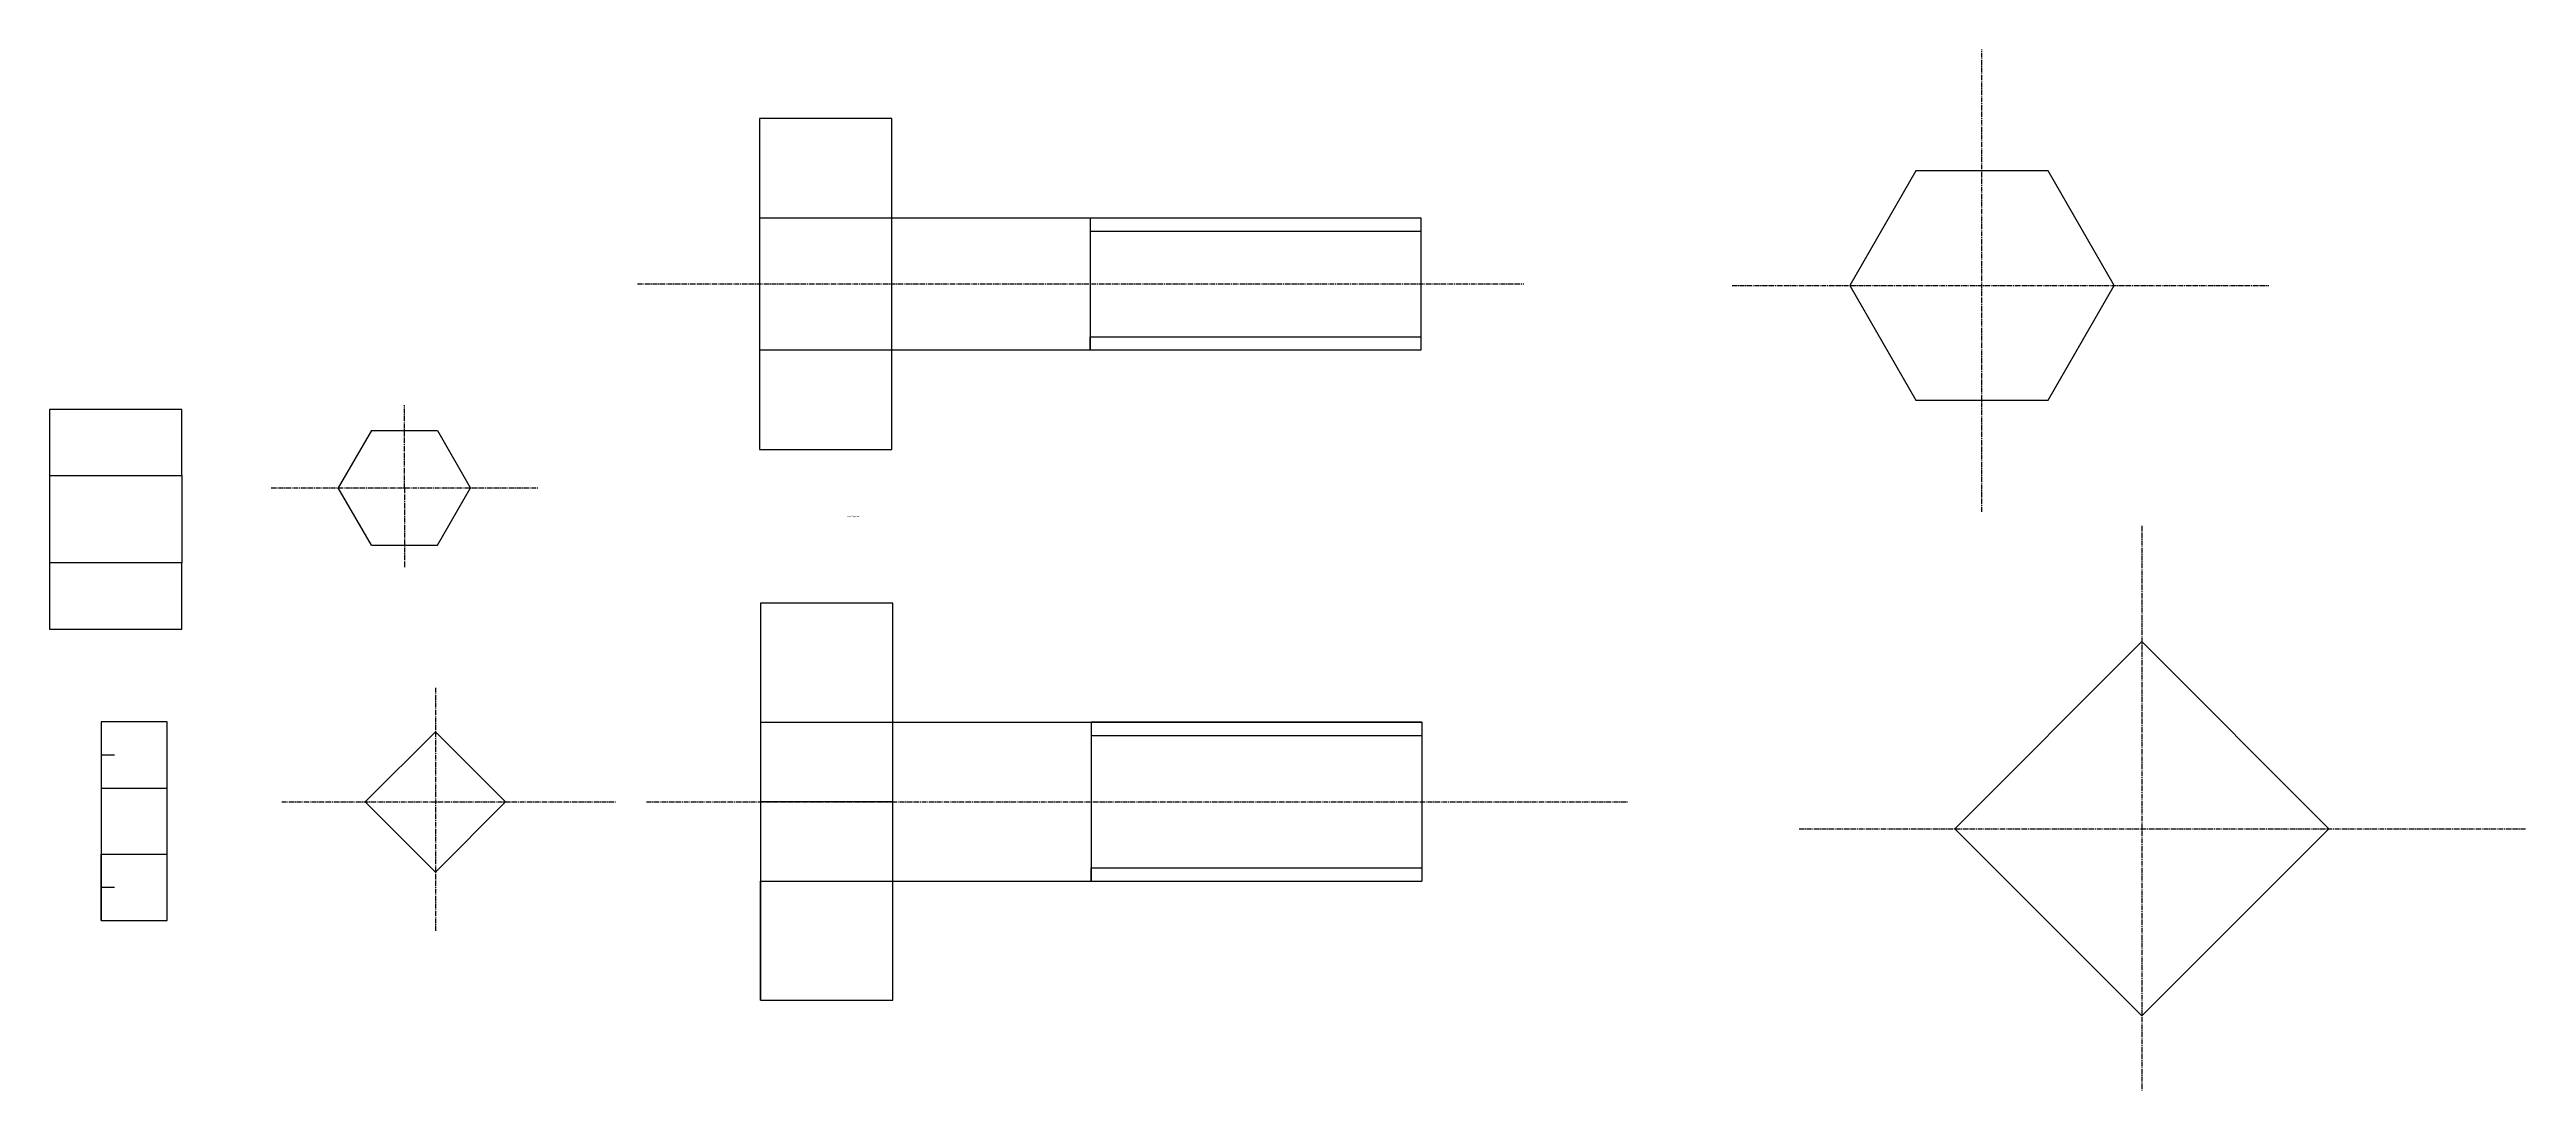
# Model space of a CAD drawing. Header units: inches. Extents: x 166 to 1091, y 1 to 427.
# Drawn here: x 715.9 to 1090.6, y 244.9 to 402.2 of the extents above; entities that cross this region are included whole.
import ezdxf

# ---------------------------------------------------------------- set-up
doc = ezdxf.new("R2010")
doc.units = ezdxf.units.IN
doc.header["$MEASUREMENT"] = 0
doc.linetypes.add('CENTER2', pattern=[1.125, 0.75, -0.125, 0.125, -0.125])
doc.layers.get('0').update_dxf_attribs({"color": 1})
doc.layers.add('osie', color=8, linetype='CENTER2')
doc.styles.get("Standard").update_dxf_attribs({"font": 'arial.ttf'})

msp = doc.modelspace()

# ---------------------------------------------------------------- linework, layer by layer
for p, q in [((823.33, 391.81), (823.33, 376.81)), ((823.33, 376.81), (923.33, 376.81)), ((823.33, 376.81), (873.33, 376.81)), ((873.33, 376.81), (873.33, 356.81)), ((873.33, 376.81), (873.33, 374.81)), ((873.33, 374.81), (923.33, 374.81)), ((923.33, 376.81), (923.33, 356.81)), ((923.33, 356.81), (823.33, 356.81)), ((873.33, 356.81), (873.33, 358.81)), ((873.33, 358.81), (923.33, 358.81)), ((764.61, 344.64), (759.6, 335.99)), ((764.61, 344.64), (774.61, 344.64)), ((774.61, 344.64), (779.6, 335.97)), ((715.92, 337.86), (715.92, 324.64)), ((735.92, 337.86), (735.92, 324.64)), ((764.61, 327.34), (759.6, 335.99)), ((774.61, 327.34), (779.6, 336)), ((779.6, 335.97), (779.6, 335.97)), ((764.61, 327.34), (774.61, 327.34)), ((823.48, 318.56), (823.48, 300.56)), ((723.74, 300.63), (723.74, 290.63)), ((823.48, 300.56), (923.48, 300.56)), ((923.48, 300.56), (873.48, 300.56)), ((873.48, 300.56), (873.48, 276.56)), ((873.48, 300.56), (873.48, 298.56)), ((923.48, 300.56), (923.48, 276.56)), ((873.48, 298.56), (923.48, 298.56)), ((723.74, 295.63), (725.74, 295.63)), ((723.74, 290.63), (733.74, 290.63)), ((843.48, 288.56), (823.48, 288.56)), ((723.74, 270.63), (723.74, 280.63)), ((723.74, 280.63), (733.74, 280.63)), ((873.48, 276.56), (873.49, 278.56)), ((873.49, 278.56), (923.48, 278.56)), ((723.74, 275.63), (725.74, 275.63)), ((823.48, 258.56), (823.48, 276.56)), ((823.48, 276.56), (923.48, 276.56))]:
    msp.add_line(p, q)
for points in [[(823.33, 341.81), (843.33, 341.81), (843.33, 391.81), (823.33, 391.81)], [(998.21, 383.91), (988.21, 366.59), (998.21, 349.27), (1018.21, 349.27), (1028.21, 366.59), (1018.21, 383.91)], [(715.92, 337.86), (735.92, 337.86), (735.92, 347.86), (715.92, 347.86)], [(715.92, 314.64), (735.92, 314.64), (735.92, 324.64), (715.92, 324.64)], [(823.48, 258.56), (843.48, 258.56), (843.48, 318.56), (823.48, 318.56)], [(1032.38, 256.2), (1060.66, 284.48), (1032.38, 312.77), (1004.09, 284.48)], [(723.74, 270.63), (733.74, 270.63), (733.74, 300.63), (723.74, 300.63)], [(774.28, 277.92), (784.89, 288.52), (774.28, 299.13), (763.68, 288.52)]]:
    msp.add_lwpolyline(points, close=True)
at = {"layer": 'osie'}
for p, q in [((1008.21, 332.39), (1008.21, 402.24)), ((804.88, 366.81), (938.9, 366.81)), ((970.42, 366.59), (1051.61, 366.59)), ((769.64, 335.99), (769.64, 348.48)), ((749.43, 335.99), (789.85, 335.99)), ((769.64, 335.99), (769.64, 323.97)), ((1032.38, 330.27), (1032.38, 244.92)), ((774.28, 305.79), (774.28, 268.95)), ((751.04, 288.52), (801.54, 288.52)), ((806.22, 288.56), (954.71, 288.56)), ((980.57, 284.48), (1090.57, 284.48))]:
    msp.add_line(p, q, dxfattribs=at)

# ---------------------------------------------------------------- texts
at = {"insert": (836.54, 331.79), "char_height": 0.2, "attachment_point": 1}
msp.add_mtext_dynamic_manual_height_columns('śruba 6kątowa', width=76.6683, gutter_width=1, heights=[0], dxfattribs=at)

doc.saveas('drawing.dxf')
